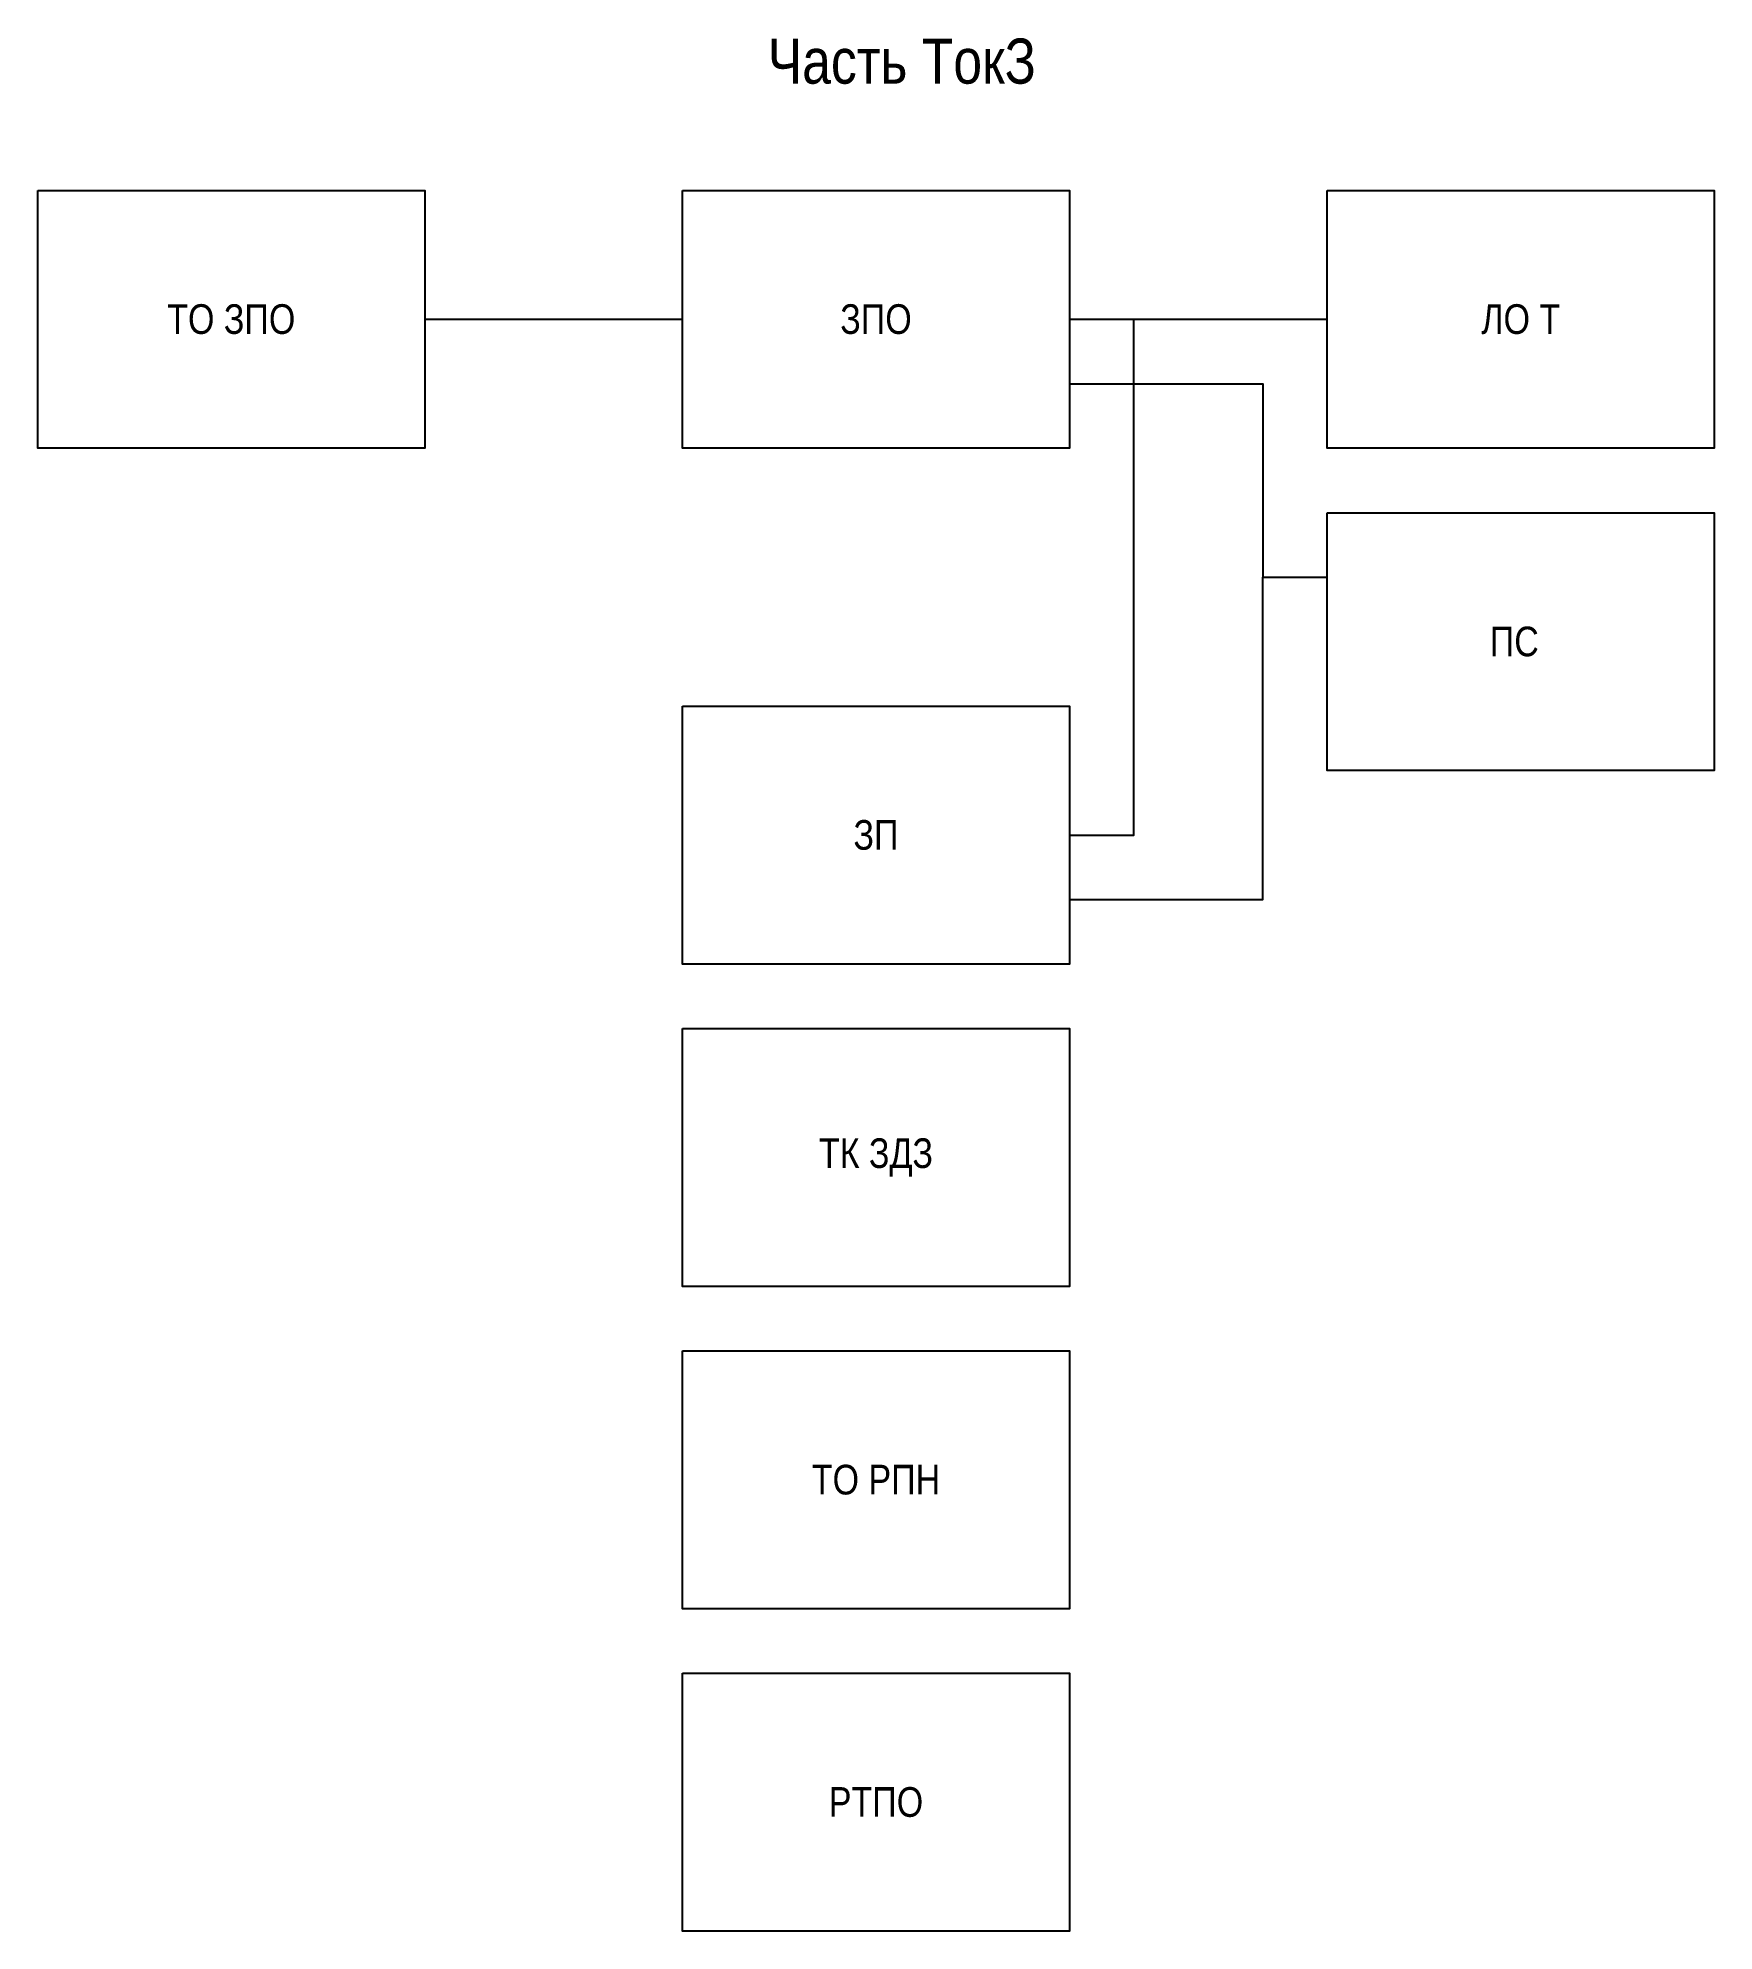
# Model space of a CAD drawing. Header units: millimetres. Extents: x -981 to 1720, y -66 to 612.
# Drawn here: x -169 to -39, y 1 to 147.8 of the extents above; entities that cross this region are included whole.
import ezdxf

# ---------------------------------------------------------------- set-up
doc = ezdxf.new("R2010")
doc.units = ezdxf.units.MM
doc.layers.add('TEXT', color=7, linetype='Continuous', lineweight=25)
doc.styles.add('2.5_Gost_RD', font='ARIALN.TTF', dxfattribs={"height": 2.5})
doc.styles.add('3.5_Gost_RD', font='ARIALN.TTF', dxfattribs={"height": 3.5})

msp = doc.modelspace()

# ---------------------------------------------------------------- texts
at = {"color": 30, "ltscale": 100, "true_color": 0xef8637, "insert": (-102, 146), "char_height": 3.5, "width": 85, "attachment_point": 5, "style": '3.5_Gost_RD'}
msp.add_mtext('Часть ТокЗ', dxfattribs=at)
at = {"layer": 'TEXT', "color": 0, "ltscale": 100, "char_height": 2.3, "attachment_point": 5, "style": '2.5_Gost_RD'}
for s, insert, width in [('{\\C256;ТО ЗПО}', (-154, 126), 30), ('{\\C256;ЗПО}', (-104, 126), 30), ('{\\C256;ЛО Т}', (-54, 126), 30), ('{\\C256;ПС}', (-54.5, 101), 31), ('{\\C256;ЗП}', (-104, 86), 30), ('{\\C256;ТК ЗДЗ}', (-104, 61), 30), ('{\\C256;ТО РПН}', (-104, 36), 30), ('{\\C256;РТПО}', (-104, 11), 30)]:
    msp.add_mtext(s, dxfattribs=dict(at, insert=insert, width=width))

# ---------------------------------------------------------------- linework, layer by layer
at = {"color": 1, "ltscale": 100}
for points in [[(-169, 136), (-139, 136), (-139, 116), (-169, 116)], [(-119, 136), (-89, 136), (-89, 116), (-119, 116)], [(-119, 21), (-89, 21), (-89, 1), (-119, 1)]]:
    msp.add_lwpolyline(points, close=True, dxfattribs=at)
at = {"ltscale": 100}
for points in [[(-69, 136), (-39, 136), (-39, 116), (-69, 116)], [(-69, 111), (-39, 111), (-39, 91), (-69, 91)], [(-119, 71), (-89, 71), (-89, 51), (-119, 51)], [(-119, 46), (-89, 46), (-89, 26), (-119, 26)]]:
    msp.add_lwpolyline(points, close=True, dxfattribs=at)
msp.add_lwpolyline([(-139, 126), (-119, 126)], dxfattribs=at)
at = {"color": 1, "ltscale": 100}
for points in [[(-89, 126), (-69, 126)], [(-89, 86), (-84, 86), (-84, 126), (-69, 126)]]:
    msp.add_lwpolyline(points, dxfattribs=at)
at = {"color": 3, "ltscale": 100}
for points in [[(-89, 121), (-74, 121), (-74, 106), (-69, 106)], [(-89, 81), (-74, 81), (-74, 106), (-70, 106)]]:
    msp.add_lwpolyline(points, dxfattribs=at)
at = {"color": 2, "ltscale": 100}
msp.add_lwpolyline([(-119, 96), (-89, 96), (-89, 76), (-119, 76)], close=True, dxfattribs=at)

msp.set_redraw_order([(e.dxf.handle, doc.entitydb.next_handle()) for e in msp.query("TEXT MTEXT ATTDEF DIMENSION ARC_DIMENSION")])  # texts and dimensions are drawn at this point

doc.saveas('drawing.dxf')
